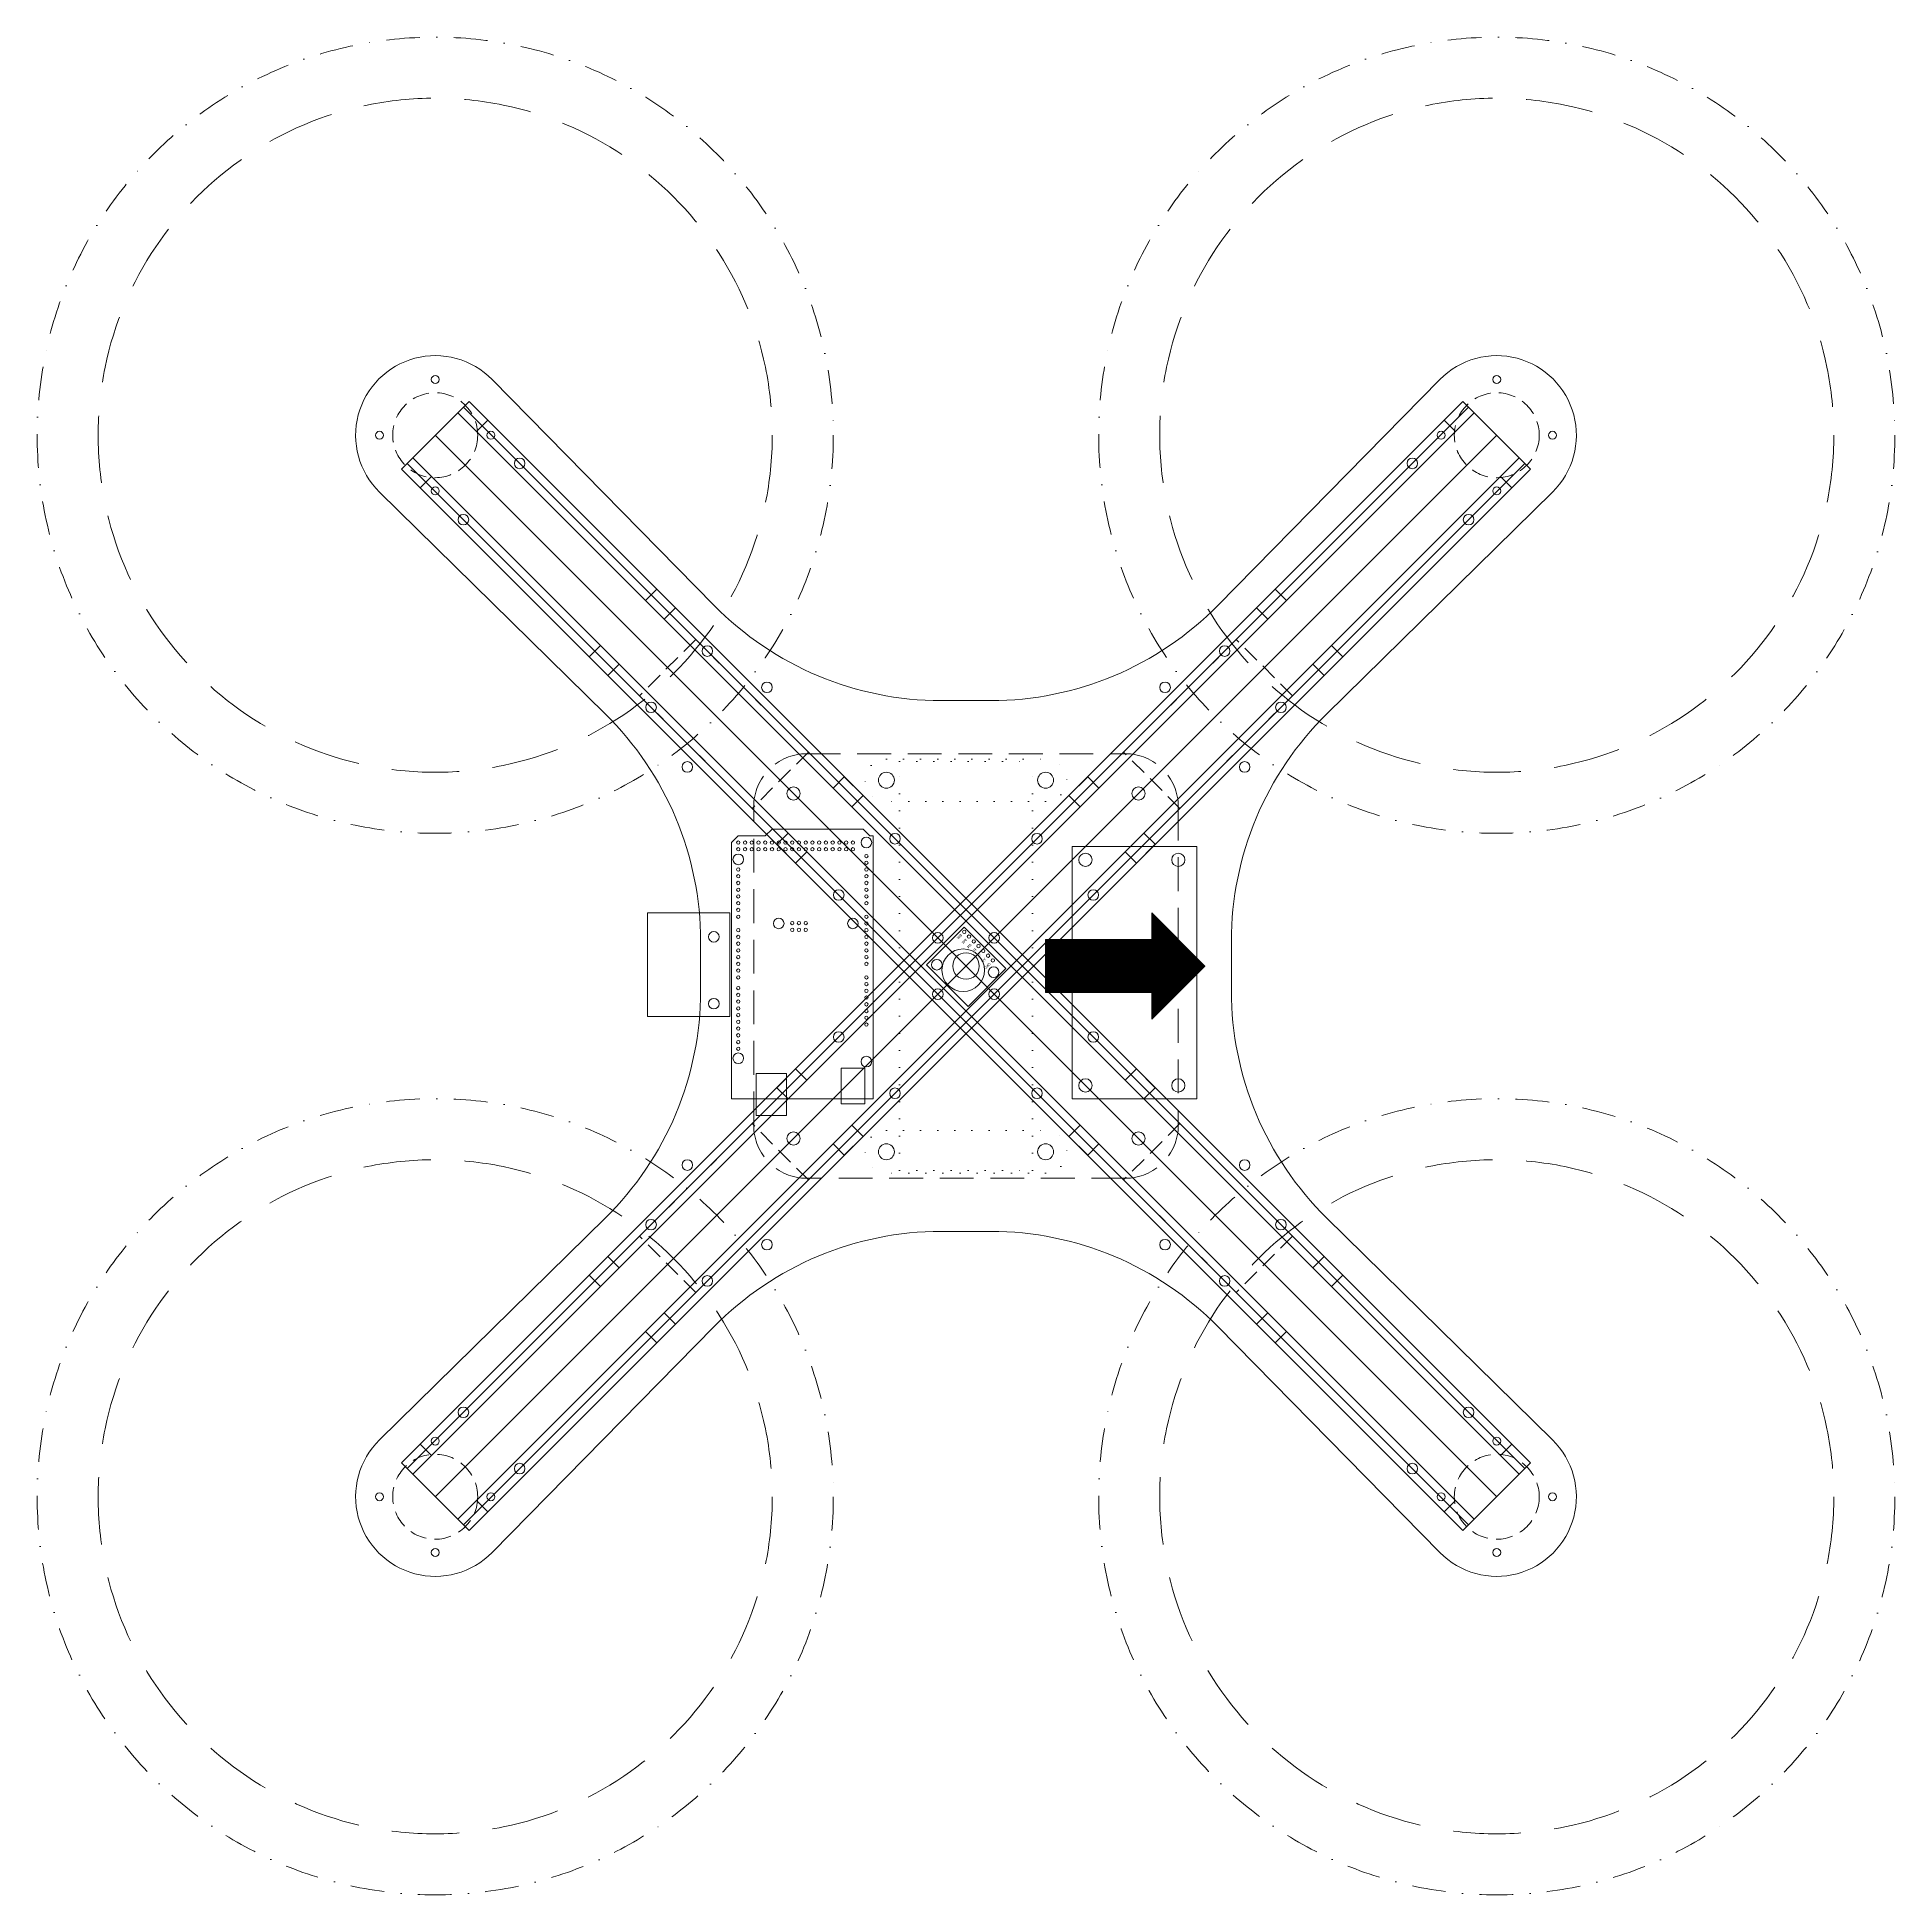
# Model space of a CAD drawing. Header units: millimetres. Extents: x -150 to 550, y -150 to 550.
import ezdxf

# ---------------------------------------------------------------- set-up
doc = ezdxf.new("R2010")
doc.units = ezdxf.units.MM
for name, pattern in [('DASHDOT', [25.4, 12.7, -6.35, 0, -6.35]), ('DASHED', [19.05, 12.7, -6.35]), ('DASHED2', [9.525, 6.35, -3.175]), ('DASHEDX2', [38.1, 25.4, -12.7]), ('DOT', [6.35, 0, -6.35])]:
    doc.linetypes.add(name, pattern=pattern)
doc.layers.get('0').update_dxf_attribs({"color": 9, "linetype": 'CONTINUOUS', "lineweight": 0})
for name, color, linetype, lineweight in [('ArduinoMega_Board', 2, 'CONTINUOUS', 0), ('ArduinoMega_MountingHoles', 1, 'CONTINUOUS', 0), ('ArduinoMega_Pins', 4, 'CONTINUOUS', 0), ('ArduinoMega_Ports', 3, 'CONTINUOUS', 0), ('BaseLayer', 1, 'CONTINUOUS', 0), ('BaseSupportMountings', 1, 'CONTINUOUS', 0), ('BatteryMountingHoles', 1, 'CONTINUOUS', 0), ('BatteryMountingPosition', 2, 'DOT', 0), ('BatteryPosition', 4, 'DOT', 0), ('Components', 8, 'CONTINUOUS', 0), ('ElectronicsLayerMountingHoles', 1, 'CONTINUOUS', 0), ('ElectronicsLayerPosition', 2, 'DASHED', 0), ('ESC_Position', 2, 'DASHED2', 0), ('ESC_ZipTieHoles', 1, 'CONTINUOUS', 0), ('FlightDirArrow', 7, 'CONTINUOUS', 0), ('LED_Board_Brd', 2, 'CONTINUOUS', 0), ('LED_Board_MountingHoles', 1, 'CONTINUOUS', 0), ('MaxSonar-EZ24_Board', 2, 'CONTINUOUS', 0), ('MaxSonar-EZ24_Module', 3, 'CONTINUOUS', 0), ('MaxSonar-EZ24_MountingHoles', 1, 'CONTINUOUS', 0), ('MaxSonar-EZ24_Pins', 4, 'CONTINUOUS', 0), ('MotorBody', 2, 'DASHED2', 0), ('MotorMountingHoles', 1, 'CONTINUOUS', 0), ('PropGuardSpace', 4, 'DASHDOT', 0), ('PropSpace', 4, 'DASHEDX2', 0), ('SensorBoard_Board', 2, 'CONTINUOUS', 0), ('SensorBoard_MountingHoles', 1, 'CONTINUOUS', 0), ('UnderFrame_Guide', 5, 'CONTINUOUS', 0), ('WiringHoles', 1, 'CONTINUOUS', 0)]:
    doc.layers.add(name, color=color, linetype=linetype, lineweight=lineweight)
doc.styles.get("Standard").update_dxf_attribs({"font": 'txt', "width": 0.75})

# ---------------------------------------------------------------- blocks, each defined once
blk = doc.blocks.new('Battery')
at = {"layer": 'BatteryPosition'}
for p, q in [((-25, -77), (-25, 77)), ((-25, 77), (25, 77)), ((25, -77), (25, 77)), ((-25, -77), (25, -77))]:
    blk.add_line(p, q, dxfattribs=at)
blk = doc.blocks.new('Motor')
at = {"layer": 'MotorBody'}
blk.add_circle((0, 0), 16, dxfattribs=at)
at = {"layer": 'MotorMountingHoles'}
for centre in [(-14.85, 14.85), (14.85, 14.85), (-14.85, -14.85), (14.85, -14.85)]:
    blk.add_circle(centre, 1.5, dxfattribs=at)
blk = doc.blocks.new('ArduinoMega-0')
blk.add_point((0, 0))
at = {"layer": 'ArduinoMega_Board'}
for p, q in [((0, 53.3), (0, 0)), ((0, 53.3), (96.52, 53.3)), ((96.52, 53.3), (99.06, 50.8)), ((99.06, 40.64), (99.06, 50.8)), ((101.6, 38.1), (99.06, 40.64)), ((101.6, 3.81), (101.6, 38.1)), ((0, 0), (99.06, 0)), ((101.6, 3.81), (99.06, 1.27)), ((99.06, 0), (99.06, 1.27))]:
    blk.add_line(p, q, dxfattribs=at)
at = {"layer": 'ArduinoMega_MountingHoles'}
for centre in [(15.24, 50.8), (90.17, 50.8), (66.04, 35.56), (66.04, 7.62), (13.97, 2.54), (96.52, 2.54)]:
    blk.add_circle(centre, 2, dxfattribs=at)
at = {"layer": 'ArduinoMega_Pins'}
for centre in [(18.8, 50.8), (21.34, 50.8), (23.88, 50.8), (26.42, 50.8), (28.96, 50.8), (31.5, 50.8), (34.04, 50.8), (36.58, 50.8), (39.12, 50.8), (41.66, 50.8), (45.72, 50.8), (48.26, 50.8), (50.8, 50.8), (53.34, 50.8), (55.88, 50.8), (58.42, 50.8), (60.96, 50.8), (63.5, 50.8), (68.58, 50.8), (71.12, 50.8), (73.66, 50.8), (76.2, 50.8), (78.74, 50.8), (81.28, 50.8), (83.82, 50.8), (86.36, 50.8), (93.98, 50.8), (96.52, 50.8), (93.98, 48.26), (93.98, 45.72), (93.98, 43.18), (96.52, 48.26), (96.52, 45.72), (96.52, 43.18), (93.98, 40.64), (93.98, 38.1), (93.98, 35.56), (96.52, 40.64), (96.52, 38.1), (96.52, 35.56), (63.63, 30.48), (63.63, 27.94), (66.17, 30.48), (66.17, 27.94), (93.98, 33.02), (93.98, 30.48), (93.98, 27.94), (96.52, 33.02), (96.52, 30.48), (96.52, 27.94), (63.63, 25.4), (66.17, 25.4), (93.98, 25.4), (93.98, 22.86), (96.52, 25.4), (96.52, 22.86), (93.98, 20.32), (93.98, 17.78), (93.98, 15.24), (96.52, 20.32), (96.52, 17.78), (96.52, 15.24), (93.98, 12.7), (93.98, 10.16), (93.98, 7.62), (96.52, 12.7), (96.52, 10.16), (96.52, 7.62), (27.94, 2.54), (30.48, 2.54), (33.02, 2.54), (35.56, 2.54), (38.1, 2.54), (40.64, 2.54), (43.18, 2.54), (45.72, 2.54), (50.8, 2.54), (53.34, 2.54), (55.88, 2.54), (58.42, 2.54), (60.96, 2.54), (63.5, 2.54), (66.04, 2.54), (68.58, 2.54), (73.66, 2.54), (76.2, 2.54), (78.74, 2.54), (81.28, 2.54), (83.82, 2.54), (86.36, 2.54), (88.9, 2.54), (91.44, 2.54)]:
    blk.add_circle(centre, 0.635, dxfattribs=at)
at = {"layer": 'ArduinoMega_Ports'}
for p, q in [((-6.35, 44.1), (-6.35, 32.67)), ((-6.35, 44.1), (9.52, 44.1)), ((9.52, 44.1), (9.52, 32.67)), ((-6.35, 32.67), (9.52, 32.67)), ((-1.9, 3.17), (-1.9, 12.06)), ((-1.9, 12.06), (11.44, 12.06)), ((11.44, 12.06), (11.44, 3.17)), ((-1.9, 3.17), (11.44, 3.17))]:
    blk.add_line(p, q, dxfattribs=at)
blk = doc.blocks.new('MaxSonarEZ24-0')
at = {"layer": 'MaxSonar-EZ24_Board'}
for p, q in [((0, 0), (0, 22.16)), ((0, 22.16), (20.08, 22.16)), ((20.08, 0), (20.08, 22.16)), ((0, 0), (20.08, 0))]:
    blk.add_line(p, q, dxfattribs=at)
at = {"layer": 'MaxSonar-EZ24_Module'}
blk.add_circle((11.76, 10.93), 8, dxfattribs=at)
at = {"layer": 'MaxSonar-EZ24_MountingHoles'}
for centre in [(17.33, 19.41), (4.2, 2.3)]:
    blk.add_circle(centre, 2, dxfattribs=at)
at = {"layer": 'MaxSonar-EZ24_Pins'}
for centre in [(1.27, 20.89), (1.27, 18.35), (1.27, 15.81), (1.27, 13.27), (1.27, 10.73), (1.27, 8.19), (1.27, 5.65)]:
    blk.add_circle(centre, 0.635, dxfattribs=at)
at = {"layer": 'MaxSonar-EZ24_Pins', "char_height": 1, "width": 100, "attachment_point": 4}
for s, insert in [('BW', (2.77, 20.89)), ('AN', (2.77, 15.81)), ('PW', (2.77, 18.35)), ('Vin', (2.77, 8.19)), ('Tx', (2.77, 10.73)), ('Rx', (2.77, 13.27)), ('GND', (2.77, 5.65))]:
    blk.add_mtext(s, dxfattribs=dict(at, insert=insert))
blk = doc.blocks.new('ESC')
at = {"layer": 'ESC_Position'}
for p, q in [((-32.43, 12.43), (-11.21, 33.64)), ((31.21, -8.79), (-11.21, 33.64)), ((10, -30), (-32.43, 12.43)), ((10, -30), (31.21, -8.79))]:
    blk.add_line(p, q, dxfattribs=at)
blk = doc.blocks.new('SensorBoard')
at = {"layer": 'SensorBoard_Board'}
for p, q in [((0, 0), (0, 95)), ((0, 95), (47, 95)), ((47, 0), (47, 95)), ((0, 0), (47, 0))]:
    blk.add_line(p, q, dxfattribs=at)
at = {"layer": 'SensorBoard_MountingHoles'}
for centre in [(5, 90), (40, 90), (5, 5), (40, 5)]:
    blk.add_circle(centre, 2.5, dxfattribs=at)
blk = doc.blocks.new('LED_Board')
at = {"layer": 'LED_Board_Brd'}
for p, q in [((0, 0), (0, 31)), ((0, 31), (39, 31)), ((39, 0), (39, 31)), ((0, 0), (39, 0))]:
    blk.add_line(p, q, dxfattribs=at)
at = {"layer": 'LED_Board_MountingHoles'}
for centre in [(9, 25), (34.2, 25)]:
    blk.add_circle(centre, 2, dxfattribs=at)

msp = doc.modelspace()

# ---------------------------------------------------------------- hatches: boundary and pattern name
at = {"layer": 'FlightDirArrow'}
h = msp.add_hatch(dxfattribs=at)
h.set_pattern_fill('ansi31', color=256, scale=0.5, style=0)
h.set_pattern_definition([(45, (0, 0), (-0.088388348, 0.088388348), [])])
h.paths.add_polyline_path([(290, 200), (270, 220), (270, 210), (230, 210), (230, 190), (270, 190), (270, 180)])

# ---------------------------------------------------------------- linework, layer by layer
at = {"layer": 'BaseLayer'}
for p, q in [((21.4, 421.03), (105.07, 335.89)), ((378.6, 421.03), (294.93, 335.89)), ((-21.03, 378.6), (64.11, 294.93)), ((421.03, 378.6), (335.89, 294.93)), ((190.66, 300), (209.34, 300)), ((100, 190.66), (100, 209.34)), ((300, 209.34), (300, 190.66)), ((-21.03, 21.4), (64.11, 105.07)), ((421.03, 21.4), (335.89, 105.07)), ((209.34, 100), (190.66, 100)), ((21.4, -21.03), (105.07, 64.11)), ((378.6, -21.03), (294.93, 64.11))]:
    msp.add_line(p, q, dxfattribs=at)
for centre, radius, start, end in [((0, 400), 30, 44.50318, 225.49682), ((400, 400), 30, 314.50318, 135.49682), ((190.66, 420), 120, 224.50318, 270), ((209.34, 420), 120, 270, 315.49682), ((-20, 209.34), 120, 0, 45.49682), ((420, 209.34), 120, 134.50318, 180), ((-20, 190.66), 120, 314.50318, 0), ((420, 190.66), 120, 180, 225.49682), ((190.66, -20), 120, 90, 135.49682), ((209.34, -20), 120, 44.50318, 90), ((0, 0), 30, 134.50318, 315.49682), ((400, 0), 30, 224.50318, 45.49682)]:
    msp.add_arc(centre, radius, start, end, dxfattribs=at)
at = {"layer": 'BaseSupportMountings'}
for p, q in [((12.73, 412.73), (8.49, 408.49)), ((8.49, 408.49), (15.56, 401.41)), ((12.73, 412.73), (19.8, 405.66)), ((387.27, 412.73), (380.2, 405.66)), ((391.51, 408.49), (384.44, 401.41)), ((391.51, 408.49), (387.27, 412.73)), ((15.56, 401.41), (19.8, 405.66)), ((380.2, 405.66), (384.44, 401.41)), ((-8.49, 391.51), (-12.73, 387.27)), ((-12.73, 387.27), (-5.66, 380.2)), ((-8.49, 391.51), (-1.41, 384.44)), ((408.49, 391.51), (401.41, 384.44)), ((412.73, 387.27), (405.66, 380.2)), ((412.73, 387.27), (408.49, 391.51)), ((-5.66, 380.2), (-1.41, 384.44)), ((401.41, 384.44), (405.66, 380.2)), ((83.44, 342.02), (79.2, 337.77)), ((79.2, 337.77), (86.27, 330.7)), ((90.51, 334.95), (83.44, 342.02)), ((316.56, 342.02), (309.49, 334.95)), ((313.73, 330.7), (320.8, 337.77)), ((320.8, 337.77), (316.56, 342.02)), ((86.27, 330.7), (90.51, 334.95)), ((309.49, 334.95), (313.73, 330.7)), ((62.23, 320.8), (57.98, 316.56)), ((57.98, 316.56), (65.05, 309.49)), ((69.3, 313.73), (62.23, 320.8)), ((337.77, 320.8), (330.7, 313.73)), ((334.95, 309.49), (342.02, 316.56)), ((342.02, 316.56), (337.77, 320.8)), ((65.05, 309.49), (69.3, 313.73)), ((330.7, 313.73), (334.95, 309.49)), ((154.15, 271.31), (149.91, 267.06)), ((149.91, 267.06), (156.98, 259.99)), ((154.15, 271.31), (161.22, 264.24)), ((245.85, 271.31), (238.78, 264.24)), ((250.09, 267.06), (243.02, 259.99)), ((250.09, 267.06), (245.85, 271.31)), ((156.98, 259.99), (161.22, 264.24)), ((238.78, 264.24), (243.02, 259.99)), ((132.94, 250.09), (128.69, 245.85)), ((128.69, 245.85), (135.76, 238.78)), ((132.94, 250.09), (140.01, 243.02)), ((267.06, 250.09), (259.99, 243.02)), ((271.31, 245.85), (264.24, 238.78)), ((271.31, 245.85), (267.06, 250.09)), ((135.76, 238.78), (140.01, 243.02)), ((259.99, 243.02), (264.24, 238.78)), ((128.69, 154.15), (135.76, 161.22)), ((135.76, 161.22), (140.01, 156.98)), ((259.99, 156.98), (264.24, 161.22)), ((271.31, 154.15), (264.24, 161.22)), ((132.94, 149.91), (128.69, 154.15)), ((132.94, 149.91), (140.01, 156.98)), ((267.06, 149.91), (259.99, 156.98)), ((271.31, 154.15), (267.06, 149.91)), ((149.91, 132.94), (156.98, 140.01)), ((156.98, 140.01), (161.22, 135.76)), ((238.78, 135.76), (243.02, 140.01)), ((250.09, 132.94), (243.02, 140.01)), ((154.15, 128.69), (161.22, 135.76)), ((245.85, 128.69), (238.78, 135.76)), ((154.15, 128.69), (149.91, 132.94)), ((250.09, 132.94), (245.85, 128.69)), ((57.98, 83.44), (65.05, 90.51)), ((69.3, 86.27), (62.23, 79.2)), ((65.05, 90.51), (69.3, 86.27)), ((330.7, 86.27), (334.95, 90.51)), ((337.77, 79.2), (330.7, 86.27)), ((334.95, 90.51), (342.02, 83.44)), ((62.23, 79.2), (57.98, 83.44)), ((342.02, 83.44), (337.77, 79.2)), ((79.2, 62.23), (86.27, 69.3)), ((90.51, 65.05), (83.44, 57.98)), ((86.27, 69.3), (90.51, 65.05)), ((309.49, 65.05), (313.73, 69.3)), ((316.56, 57.98), (309.49, 65.05)), ((313.73, 69.3), (320.8, 62.23)), ((83.44, 57.98), (79.2, 62.23)), ((320.8, 62.23), (316.56, 57.98)), ((-12.73, 12.73), (-5.66, 19.8)), ((-8.49, 8.49), (-1.41, 15.56)), ((-5.66, 19.8), (-1.41, 15.56)), ((401.41, 15.56), (405.66, 19.8)), ((408.49, 8.49), (401.41, 15.56)), ((412.73, 12.73), (405.66, 19.8)), ((-8.49, 8.49), (-12.73, 12.73)), ((412.73, 12.73), (408.49, 8.49)), ((8.49, -8.49), (15.56, -1.41)), ((12.73, -12.73), (19.8, -5.66)), ((15.56, -1.41), (19.8, -5.66)), ((380.2, -5.66), (384.44, -1.41)), ((387.27, -12.73), (380.2, -5.66)), ((391.51, -8.49), (384.44, -1.41)), ((12.73, -12.73), (8.49, -8.49)), ((391.51, -8.49), (387.27, -12.73))]:
    msp.add_line(p, q, dxfattribs=at)
for centre in [(31.82, 389.39), (368.18, 389.39), (10.61, 368.18), (389.39, 368.18), (102.53, 318.68), (297.47, 318.68), (81.32, 297.47), (318.68, 297.47), (173.24, 247.97), (226.76, 247.97), (152.03, 226.76), (247.97, 226.76), (189.39, 210.61), (210.61, 210.61), (189.39, 189.39), (210.61, 189.39), (152.03, 173.24), (247.97, 173.24), (173.24, 152.03), (226.76, 152.03), (81.32, 102.53), (318.68, 102.53), (102.53, 81.32), (297.47, 81.32), (10.61, 31.82), (389.39, 31.82), (31.82, 10.61), (368.18, 10.61)]:
    msp.add_circle(centre, 2, dxfattribs=at)
at = {"layer": 'BatteryMountingHoles'}
for centre in [(170, 270), (230, 270), (170, 130), (230, 130)]:
    msp.add_circle(centre, 3, dxfattribs=at)
at = {"layer": 'BatteryMountingPosition'}
for p, q in [((170, 278), (230, 278)), ((230, 262), (170, 262)), ((170, 138), (230, 138)), ((230, 122), (170, 122))]:
    msp.add_line(p, q, dxfattribs=at)
for centre, start, end in [((170, 270), 90, 270), ((230, 270), 270, 90), ((170, 130), 90, 270), ((230, 130), 270, 90)]:
    msp.add_arc(centre, 8, start, end, dxfattribs=at)
at = {"layer": 'ElectronicsLayerMountingHoles'}
for centre in [(135, 265), (265, 265), (135, 135), (265, 135)]:
    msp.add_circle(centre, 2.5, dxfattribs=at)
at = {"layer": 'ElectronicsLayerPosition'}
for p, q in [((140, 280), (260, 280)), ((120, 140), (120, 260)), ((280, 260), (280, 140)), ((260, 120), (140, 120))]:
    msp.add_line(p, q, dxfattribs=at)
for centre, start, end in [((140, 260), 90, 180), ((260, 260), 0, 90), ((140, 140), 180, 270), ((260, 140), 270, 0)]:
    msp.add_arc(centre, 20, start, end, dxfattribs=at)
at = {"layer": 'ESC_ZipTieHoles'}
for centre in [(125, 305), (275, 305), (95, 275), (305, 275), (95, 125), (305, 125), (125, 95), (275, 95)]:
    msp.add_circle(centre, 2, dxfattribs=at)
at = {"layer": 'FlightDirArrow'}
for p, q in [((290, 200), (270, 220)), ((270, 210), (270, 220)), ((230, 190), (230, 210)), ((230, 210), (270, 210)), ((290, 200), (270, 180)), ((270, 190), (230, 190)), ((270, 180), (270, 190))]:
    msp.add_line(p, q, dxfattribs=at)
at = {"layer": 'PropGuardSpace'}
for centre in [(0, 400), (400, 400), (0, 0), (400, 0)]:
    msp.add_circle(centre, 150, dxfattribs=at)
at = {"layer": 'PropSpace'}
for centre in [(0, 400), (400, 400), (0, 0), (400, 0)]:
    msp.add_circle(centre, 127, dxfattribs=at)
at = {"layer": 'UnderFrame_Guide'}
for p, q in [((387.27, 412.73), (-12.73, 12.73)), ((-10.61, 389.39), (10.61, 410.61)), ((389.39, 410.61), (-10.61, 10.61)), ((391.51, 408.49), (-8.49, 8.49)), ((408.49, 8.49), (8.49, 408.49)), ((410.61, 10.61), (10.61, 410.61)), ((412.73, 12.73), (12.73, 412.73)), ((410.61, 389.39), (389.39, 410.61)), ((0, 400), (400, 0)), ((0, 0), (400, 400)), ((-12.73, 387.27), (387.27, -12.73)), ((-10.61, 389.39), (389.39, -10.61)), ((-8.49, 391.51), (391.51, -8.49)), ((8.49, -8.49), (408.49, 391.51)), ((10.61, -10.61), (410.61, 389.39)), ((12.73, -12.73), (412.73, 387.27)), ((10.61, -10.61), (-10.61, 10.61)), ((389.39, -10.61), (410.61, 10.61))]:
    msp.add_line(p, q, dxfattribs=at)
at = {"layer": 'WiringHoles'}
msp.add_circle((200, 200), 5, dxfattribs=at)

# ---------------------------------------------------------------- block references
at = {"rotation": 270}
msp.add_blockref('LED_Board', (80, 220), dxfattribs=at)
at = {"layer": 'BatteryPosition'}
msp.add_blockref('Battery', (200, 200), dxfattribs=at)
at = {"layer": 'Components'}
for name, p, rotation in [('Motor', (0, 400), 45), ('Motor', (400, 400), 45), ('ESC', (108.18, 293.03), 180), ('ESC', (293.03, 291.82), 90), ('ArduinoMega-0', (165, 150), 90), ('ESC', (110.61, 109.39), 90), ('ESC', (290.61, 110.61), 180), ('Motor', (0, 0), 45), ('Motor', (400, 0), 45)]:
    msp.add_blockref(name, p, dxfattribs=dict(at, rotation=rotation))
at = {"layer": 'Components', "yscale": -1, "rotation": 224.99999999999986}
msp.add_blockref('MaxSonarEZ24-0', (215, 199), dxfattribs=at)
at = {"layer": 'SensorBoard_MountingHoles'}
msp.add_blockref('SensorBoard', (240, 150), dxfattribs=at)

doc.saveas('drawing.dxf')
